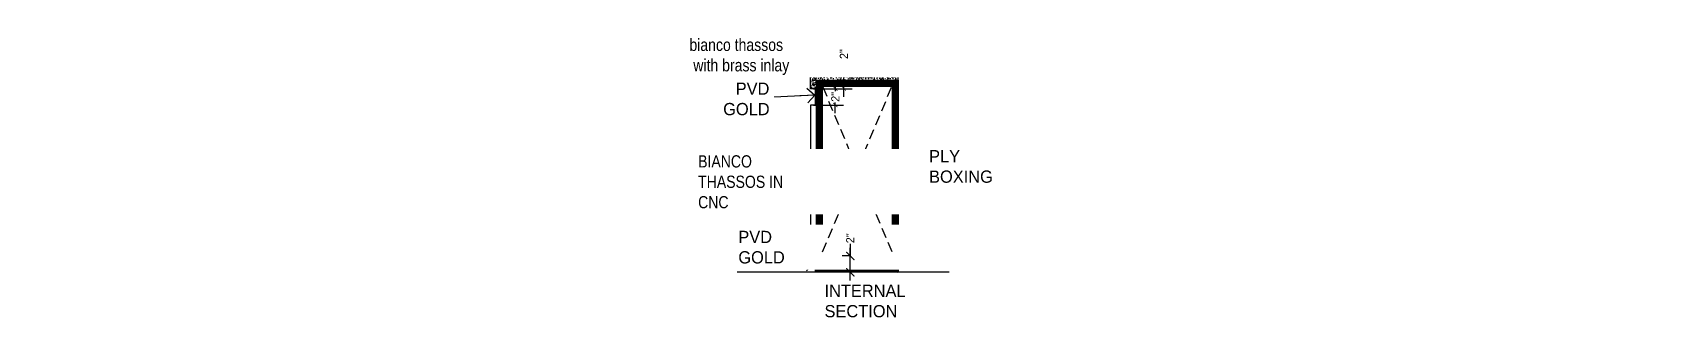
# Model space of a CAD drawing. Header units: inches. Extents: x -137722 to 81594, y -22256 to -1207.
# Drawn here: x -66909.6 to -66709.9, y -8290.5 to -8254.9 of the extents above; entities that cross this region are included whole.
import ezdxf

# ---------------------------------------------------------------- set-up
doc = ezdxf.new("R2010")
doc.units = ezdxf.units.IN
doc.header["$LTSCALE"] = 0.05
doc.header["$MEASUREMENT"] = 0
doc.header["$PDMODE"] = 3
doc.header["$PDSIZE"] = -4
doc.linetypes.add('A2-XREF-115_FURN$0$HIDDEN', pattern=[0.375, 0.25, -0.125])
doc.linetypes.add('DASHED2', pattern=[0.375, 0.25, -0.125])
doc.layers.get('Defpoints').update_dxf_attribs({"linetype": 'DASHED2'})
for name, color, linetype in [('Civil Dimension - Text', 7, 'Continuous'), ('HATCH', 251, 'Continuous'), ('text', 176, 'Continuous')]:
    doc.layers.add(name, color=color, linetype=linetype)
doc.styles.add('4MMOF3-8', font='ARIALN.TTF', dxfattribs={"height": 5.12})
doc.styles.add('9-128OF1-4', font='stylu.ttf')
doc.dimstyles.new('DIM 1-4', dxfattribs={"dimtxt": 3.0792, "dimasz": 1.82, "dimexe": 1.82, "dimexo": 0, "dimgap": 0.09, "dimtad": 0, "dimzin": 0, "dimdsep": 46, "dimlunit": 4, "dimtxsty": '9-128OF1-4', "dimblk": 'ARCHTICK', "dimcen": 1.8125, "dimdle": 1.82, "dimclrd": 8, "dimclre": 8, "dimadec": 0, "dimazin": 0, "dimtfac": 1, "dimtofl": 0, "dimtmove": 0, "dimatfit": 3, "dimldrblk": 'OPEN90', "dimfxl": 1, "dimtolj": 1, "dimtzin": 0, "dimlwd": -1, "dimarcsym": 0})
pattern_1 = [(45, (80.58463, 0), (-0.08838834765, 0.08838834765), [])]
pattern_2 = [(320, (0, 0), (-0.062752135, -0.7172601826), [0.075, -0.825]), (265, (0, 0), (0.752192134, 0.138751334), [0.06, -0.66]), (10.4514445, (-0.0052, -0.0598), (0.689439991, -0.578508847), [0.063740192, -0.701142112]), (316.1842, (0.2, -3e-17), (-0.165519281, -1.067241331), [0.1125, -1.2375]), (6.6356355, (0.1862, -0.0889), (0.9741186, -0.934661946), [0.095610342, -1.05171376]), (261.184164, (0.2, -3e-17), (0.9741186, -0.934661945), [0.09, -0.990000001]), (291, (0.15, -0.1), (-0.4026188907, -0.596907052), [0.075, -0.825]), (236, (0.15, -0.1), (0.725150045, -0.243315332), [0.06, -0.66]), (341.4514447, (0.11645, -0.14974), (0.322531153, -0.840222377), [0.06374019, -0.701142112]), (307.5, (0, 0), (0.3328938538, -0.0121598553), [0, -0.652, 0, -0.67, 0, -0.6625]), (277.5, (0, 0), (0.3944117119, -0.2630695374), [0, -0.382, 0, -0.637, 0, -0.2525]), (237.5, (4e-17, 0.223), (-0.0225548717, -0.5338224362), [0, -0.25, 0, -0.78, 0, -1.035]), (227.5, (5e-17, 0.323), (0.1001049823, -0.5831861693), [0, -0.325, 0, -0.518, 0, -0.735])]

msp = doc.modelspace()

# ---------------------------------------------------------------- blocks, each defined once
blk = doc.blocks.new('_ArchTick')
at = {"color": 0, "const_width": 0.15}
blk.add_lwpolyline([(-0.5, -0.5), (0.5, 0.5)], dxfattribs=at)
blk = doc.blocks.new('_Open90')
at = {"color": 0, "linetype": 'ByBlock', "lineweight": -2}
for p, q in [((0, 0), (-1, 0)), ((-0.5, 0.5), (0, 0)), ((0, 0), (-0.5, -0.5))]:
    blk.add_line(p, q, dxfattribs=at)
blk = doc.blocks.new('*D97')
at = {"layer": 'Civil Dimension - Text', "color": 8, "ltscale": 50, "transparency": 16777216}
for p, q in [((-66811.33, -8260.77), (-66811.33, -8262.09)), ((-66811.33, -8264.77), (-66811.33, -8263.45))]:
    blk.add_line(p, q, dxfattribs=at)
at = {"layer": 'Civil Dimension - Text', "color": 8, "linetype": 'ByBlock', "lineweight": -2, "ltscale": 50, "transparency": 16777216}
blk.add_line((-66814.01, -8261.77), (-66810.33, -8261.77), dxfattribs=at)
at = {"layer": 'Civil Dimension - Text', "color": 8, "lineweight": -2, "ltscale": 50, "transparency": 16777216}
blk.add_line((-66814.01, -8263.77), (-66810.33, -8263.77), dxfattribs=at)
at = {"layer": 'Defpoints', "color": 0, "ltscale": 50, "transparency": 16777216}
for p in [(-66814.01, -8261.77), (-66814.01, -8263.77), (-66811.33, -8263.77)]:
    blk.add_point(p, dxfattribs=at)
at = {"layer": 'Civil Dimension - Text', "color": 8, "ltscale": 50, "transparency": 16777216, "xscale": 0.5, "yscale": 0.5, "zscale": 0.5}
for p, rotation in [((-66811.33, -8261.77), 90), ((-66811.33, -8263.77), 270)]:
    blk.add_blockref('_ArchTick', p, dxfattribs=dict(at, rotation=rotation))
at = {"layer": 'Civil Dimension - Text', "color": 0, "ltscale": 50, "transparency": 16777216, "insert": (-66811.33, -8262.77), "char_height": 1, "attachment_point": 5, "rotation": 90, "style": '9-128OF1-4'}
blk.add_mtext('\\A1;2"', dxfattribs=at)
blk = doc.blocks.new('*D98')
at = {"layer": 'Civil Dimension - Text', "color": 8, "ltscale": 50, "transparency": 16777216}
for p, q in [((-66810.28, -8258.21), (-66810.28, -8259.95)), ((-66810.28, -8262.77), (-66810.28, -8258.95))]:
    blk.add_line(p, q, dxfattribs=at)
at = {"layer": 'Civil Dimension - Text', "color": 8, "lineweight": -2, "ltscale": 50, "transparency": 16777216}
blk.add_line((-66811.74, -8259.95), (-66809.28, -8259.95), dxfattribs=at)
at = {"layer": 'Civil Dimension - Text', "color": 8, "linetype": 'ByBlock', "lineweight": -2, "ltscale": 50, "transparency": 16777216}
blk.add_line((-66812.63, -8261.77), (-66809.28, -8261.77), dxfattribs=at)
at = {"layer": 'Defpoints', "color": 0, "ltscale": 50, "transparency": 16777216}
for p in [(-66811.74, -8259.95), (-66810.28, -8259.95), (-66812.63, -8261.77)]:
    blk.add_point(p, dxfattribs=at)
at = {"layer": 'Civil Dimension - Text', "color": 8, "ltscale": 50, "transparency": 16777216, "xscale": 0.5, "yscale": 0.5, "zscale": 0.5}
for p, rotation in [((-66810.28, -8259.95), 90), ((-66810.28, -8261.77), 270)]:
    blk.add_blockref('_ArchTick', p, dxfattribs=dict(at, rotation=rotation))
at = {"layer": 'Civil Dimension - Text', "color": 0, "ltscale": 50, "transparency": 16777216, "insert": (-66810.28, -8257.53), "char_height": 1, "attachment_point": 5, "rotation": 90, "style": '9-128OF1-4'}
blk.add_mtext('\\A1;2"', dxfattribs=at)
blk = doc.blocks.new('*D99')
at = {"layer": 'Civil Dimension - Text', "color": 8, "ltscale": 50, "transparency": 16777216}
for p, q in [((-66809.5, -8280.78), (-66809.5, -8282.27)), ((-66809.5, -8285.27), (-66809.5, -8281.27))]:
    blk.add_line(p, q, dxfattribs=at)
at = {"layer": 'Civil Dimension - Text', "color": 8, "lineweight": -2, "ltscale": 50, "transparency": 16777216}
blk.add_line((-66809.49, -8282.27), (-66810.5, -8282.27), dxfattribs=at)
at = {"layer": 'Civil Dimension - Text', "color": 8, "linetype": 'ByBlock', "lineweight": -2, "ltscale": 50, "transparency": 16777216}
blk.add_line((-66809.49, -8284.27), (-66810.5, -8284.27), dxfattribs=at)
at = {"layer": 'Defpoints', "color": 0, "ltscale": 50, "transparency": 16777216}
for p in [(-66809.5, -8282.27), (-66809.49, -8282.27), (-66809.49, -8284.27)]:
    blk.add_point(p, dxfattribs=at)
at = {"layer": 'Civil Dimension - Text', "color": 8, "ltscale": 50, "transparency": 16777216}
for p, rotation in [((-66809.5, -8282.27), 90), ((-66809.5, -8284.27), 270)]:
    blk.add_blockref('_ArchTick', p, dxfattribs=dict(at, rotation=rotation))
at = {"layer": 'Civil Dimension - Text', "color": 0, "ltscale": 50, "transparency": 16777216, "insert": (-66809.5, -8280.1), "char_height": 1, "attachment_point": 5, "rotation": 90, "style": '9-128OF1-4'}
blk.add_mtext('\\A1;2"', dxfattribs=at)

# ---------------------------------------------------------------- dimensions: what is measured, and where the dimension line sits
at = {"layer": 'Civil Dimension - Text', "ltscale": 50}
dim = msp.add_linear_dim(base=(-66810.2775, -8259.9545), p1=(-66812.6305, -8261.7677), p2=(-66811.7405, -8259.9545), angle=90, text='2"', dimstyle='DIM 1-4', override={"dimtxt": 1, "dimasz": 0.5, "dimexe": 1, "dimdec": 3, "dimdle": 1, "dimtdec": 3, "dimtmove": 1, "dimfxl": 0, "dimfrac": 1, "dimarcsym": 1}, dxfattribs=at)
dim.commit()
dim.dimension.update_dxf_attribs({"geometry": '*D98', "text_midpoint": (-66810.3388, -8257.5282), "dimtype": 160})
dim = msp.add_linear_dim(base=(-66811.3345, -8263.7677), p1=(-66814.0125, -8261.7677), p2=(-66814.0125, -8263.7677), angle=90, dimstyle='DIM 1-4', override={"dimtxt": 1, "dimasz": 0.5, "dimexe": 1, "dimdec": 3, "dimdle": 1, "dimtdec": 3, "dimtmove": 1, "dimfxl": 0, "dimfrac": 1, "dimarcsym": 1}, dxfattribs=at)
dim.commit()
dim.dimension.update_dxf_attribs({"geometry": '*D97', "text_midpoint": (-66811.3345, -8262.7677)})

# ---------------------------------------------------------------- hatches: boundary and pattern name
at = {"layer": 'Civil Dimension - Text', "ltscale": 50, "true_color": 0xf7f281}
h = msp.add_hatch(color=51, dxfattribs=at)
h.dxf.hatch_style = 1
h.paths.add_polyline_path([(-66813.7375, -8263.4545), (-66813.6375, -8263.4545), (-66813.6375, -8261.7677), (-66813.7375, -8261.7677)])
h = msp.add_hatch(color=51, dxfattribs=at)
h.dxf.hatch_style = 1
h.paths.add_polyline_path([(-66813.7375, -8284.2677), (-66813.6375, -8284.2677), (-66813.6375, -8282.2677), (-66813.7375, -8282.2677)])
at = {"layer": 'HATCH', "ltscale": 50, "true_color": 0x939598, "transparency": 33554687}
h = msp.add_hatch(dxfattribs=at)
h.set_pattern_fill('AR-CONC', color=252, scale=0.1, angle=-90)
h.set_pattern_definition(pattern_2)
h.paths.add_polyline_path([(-66803.6375, -8259.9545), (-66814.3875, -8259.9545), (-66813.6375, -8260.7045), (-66803.6375, -8260.7045)])
h = msp.add_hatch(dxfattribs=at)
h.set_pattern_fill('AR-CONC', color=252, angle=-90)
h.set_pattern_definition([(320, (0, 0), (-0.62752135, -7.17260183), [0.75, -8.25]), (265, (0, 0), (7.5219213, 1.3875133), [0.6, -6.6]), (10.451444, (-0.052, -0.598), (6.8943999, -5.7850885), [0.6374019, -7.0114211]), (316.1842, (2, -3e-16), (-1.6551928, -10.6724133), [1.125, -12.375]), (6.635635, (1.862, -0.889), (9.741186, -9.3466195), [0.9561034, -10.5171376]), (261.184164, (2, -3e-16), (9.741186, -9.3466195), [0.9, -9.9]), (291, (1.5, -1), (-4.0261889, -5.9690705), [0.75, -8.25]), (236, (1.5, -1), (7.25150045, -2.4331533), [0.6, -6.6]), (341.451445, (1.1645, -1.4974), (3.2253115, -8.4022238), [0.6374019, -7.0114211]), (307.5, (0, 0), (3.32893854, -0.12159855), [0, -6.52, 0, -6.7, 0, -6.625]), (277.5, (0, 0), (3.94411712, -2.63069537), [0, -3.82, 0, -6.37, 0, -2.525]), (237.5, (4e-16, 2.23), (-0.22554872, -5.33822436), [0, -2.5, 0, -7.8, 0, -10.35]), (227.5, (5e-16, 3.23), (1.00104982, -5.8318617), [0, -3.25, 0, -5.18, 0, -7.35])])
h.paths.add_polyline_path([(-66813.6375, -8260.7045), (-66814.3875, -8259.9545), (-66814.3875, -8261.7677), (-66813.6375, -8261.7677)])
h = msp.add_hatch(dxfattribs=at)
h.set_pattern_fill('AR-CONC', color=252, scale=0.1, angle=-90)
h.set_pattern_definition(pattern_2)
h.paths.add_polyline_path([(-66813.6375, -8260.7045), (-66814.3875, -8259.9545), (-66814.3875, -8261.7677), (-66813.6375, -8261.7677)])
at = {"layer": 'HATCH', "ltscale": 50, "true_color": 0x944942}
h = msp.add_hatch(dxfattribs=at)
h.set_pattern_fill('ANSI31', color=15)
h.set_pattern_definition(pattern_1)
h.paths.add_polyline_path([(-66803.6375, -8260.7045), (-66813.6375, -8260.7045), (-66813.6375, -8281.7677), (-66812.8875, -8281.7677), (-66812.8875, -8261.4545), (-66804.3875, -8261.4545), (-66804.3875, -8283.5177), (-66812.8875, -8283.5177), (-66812.8875, -8281.7677), (-66813.6375, -8281.7677), (-66813.6375, -8284.2677), (-66803.6375, -8284.2677)])
h = msp.add_hatch(dxfattribs=at)
h.set_pattern_fill('ANSI31', color=15)
h.set_pattern_definition(pattern_1)
h.paths.add_polyline_path([(-66804.3875, -8282.2677), (-66804.3875, -8281.7677), (-66812.8875, -8281.7677), (-66812.8875, -8282.2677)])

# ---------------------------------------------------------------- linework, layer by layer
at = {"layer": 'Civil Dimension - Text', "ltscale": 50}
for p, q in [((-66803.6375, -8259.9545), (-66814.3875, -8259.9545)), ((-66814.3875, -8261.7677), (-66814.3875, -8259.9545)), ((-66813.6375, -8260.7045), (-66814.3875, -8259.9545)), ((-66803.6375, -8260.7045), (-66803.6375, -8259.9545)), ((-66813.6375, -8261.7677), (-66814.3875, -8261.7677)), ((-66813.7375, -8263.7677), (-66813.7375, -8261.7677)), ((-66813.6375, -8263.7677), (-66814.3875, -8263.7677)), ((-66814.3875, -8263.7677), (-66814.3875, -8282.2677)), ((-66814.3875, -8282.2677), (-66813.6375, -8282.2677)), ((-66813.7375, -8284.2677), (-66813.7375, -8282.2677))]:
    msp.add_line(p, q, dxfattribs=at)
at = {"layer": 'HATCH', "color": 15, "ltscale": 50, "true_color": 0x944942}
for p, q in [((-66813.6375, -8263.7677), (-66813.6375, -8281.7677)), ((-66813.6375, -8281.7677), (-66812.8875, -8281.7677)), ((-66813.6375, -8281.7677), (-66812.8875, -8281.7677)), ((-66813.6375, -8281.7677), (-66804.3875, -8281.7677)), ((-66812.8875, -8283.5177), (-66812.8875, -8281.7677)), ((-66812.8875, -8282.2677), (-66804.3875, -8282.2677))]:
    msp.add_line(p, q, dxfattribs=at)
msp.add_lwpolyline([(-66813.6375, -8260.7045), (-66803.6375, -8260.7045), (-66803.6375, -8284.2677), (-66813.6375, -8284.2677)], close=True, dxfattribs=at)
msp.add_lwpolyline([(-66812.8875, -8281.7677), (-66812.8875, -8261.4545), (-66804.3875, -8261.4545), (-66804.3875, -8283.5177), (-66812.8875, -8283.5177)], dxfattribs=at)

msp.set_redraw_order([(e.dxf.handle, doc.entitydb.next_handle()) for e in msp.query("TEXT MTEXT ATTDEF DIMENSION ARC_DIMENSION")])  # texts and dimensions are drawn at this point

# ---------------------------------------------------------------- leaders
at = {"layer": 'text', "ltscale": 50}
for points, override in [([(-66812.3052, -8259.6957), (-66812.3052, -8257.678), (-66818.6228, -8257.678)], {"dimasz": 1, "dimclrt": 256, "dimfxl": 0, "dimarcsym": 1}), ([(-66813.8489, -8262.5499), (-66819.6691, -8262.8529)], {"dimclrt": 256, "dimfxl": 0, "dimarcsym": 1}), ([(-66814.744, -8271.4996), (-66821.1928, -8271.4996)], {"dimclrt": 256, "dimfxl": 0, "dimarcsym": 1}), ([(-66803.6375, -8271.2073), (-66796.6017, -8271.2073)], {"dimclrt": 256, "dimfxl": 0, "dimarcsym": 1})]:
    msp.add_leader(points, dimstyle='DIM 1-4', override=override, dxfattribs=at)

# ---------------------------------------------------------------- next in the draw order: texts
at = {"layer": 'text', "ltscale": 50, "char_height": 1.5, "attachment_point": 4, "style": '4MMOF3-8', "bg_fill": 2}
for s, insert in [('\\pi85.31142;{\\fStylus BT|b0|i0|c0|p34;PVD \\P\\pi83.77738;GOLD}', (-66908.8349, -8263.0255)), ('{\\fStylus BT|b0|i0|c0|p34;PLY \\PBOXING}', (-66799.8539, -8271.3047)), ('{\\fStylus BT|b0|i0|c0|p34;INTERNAL \\PSECTION}', (-66812.6521, -8287.7918))]:
    msp.add_mtext_dynamic_manual_height_columns(s, width=89.253591, gutter_width=15.396, heights=[0], dxfattribs=dict(at, insert=insert))

# ---------------------------------------------------------------- next in the draw order: texts
at = {"layer": 'text', "ltscale": 50, "insert": (-66829.1915, -8257.8689), "char_height": 1.5, "attachment_point": 4, "style": '4MMOF3-8', "bg_fill": 2}
msp.add_mtext_dynamic_manual_height_columns('bianco thassos\\P with brass inlay', width=27.911788, gutter_width=15.396, heights=[0], dxfattribs=at)

# ---------------------------------------------------------------- next in the draw order: leaders
at = {"layer": 'text', "ltscale": 50}
msp.add_leader([(-66813.9673, -8283.1836), (-66821.6136, -8283.1836)], dimstyle='DIM 1-4', override={"dimclrt": 256, "dimfxl": 0, "dimarcsym": 1}, dxfattribs=at)

# ---------------------------------------------------------------- next in the draw order: texts
at = {"layer": 'text', "ltscale": 50, "insert": (-66823.2022, -8281.1961), "char_height": 1.5, "attachment_point": 4, "style": '4MMOF3-8', "bg_fill": 2}
msp.add_mtext_dynamic_manual_height_columns('{\\fStylus BT|b0|i0|c0|p34;PVD \\PGOLD}', width=89.253591, gutter_width=15.396, heights=[0], dxfattribs=at)

# ---------------------------------------------------------------- next in the draw order: linework, layer by layer
at = {"layer": 'Civil Dimension - Text', "linetype": 'A2-XREF-115_FURN$0$HIDDEN', "ltscale": 100}
for p, q in [((-66812.8875, -8281.7677), (-66804.3875, -8261.4545)), ((-66804.3875, -8281.7677), (-66812.8875, -8261.4545))]:
    msp.add_line(p, q, dxfattribs=at)
at = {"layer": 'Civil Dimension - Text', "ltscale": 50}
msp.add_line((-66797.3937, -8284.2677), (-66823.3344, -8284.2677), dxfattribs=at)

# ---------------------------------------------------------------- next in the draw order: dimensions: what is measured, and where the dimension line sits
dim = msp.add_linear_dim(base=(-66809.5034, -8282.2677), p1=(-66809.4855, -8284.2677), p2=(-66809.4855, -8282.2677), angle=90, dimstyle='DIM 1-4', override={"dimtxt": 1, "dimasz": 1, "dimexe": 1, "dimdec": 3, "dimdle": 1, "dimtdec": 3, "dimtmove": 1, "dimfxl": 0, "dimfrac": 1, "dimarcsym": 1}, dxfattribs=at)
dim.commit()
dim.dimension.update_dxf_attribs({"geometry": '*D99', "text_midpoint": (-66809.5034, -8280.1039), "dimtype": 160})

# ---------------------------------------------------------------- next in the draw order: texts
at = {"layer": 'text', "ltscale": 50, "insert": (-66828.1241, -8273.1862), "char_height": 1.5, "attachment_point": 4, "style": '4MMOF3-8', "bg_fill": 2}
msp.add_mtext_dynamic_manual_height_columns('BIANCO\\PTHASSOS IN\\PCNC', width=27.911788, gutter_width=15.396, heights=[0], dxfattribs=at)

doc.saveas('drawing.dxf')
